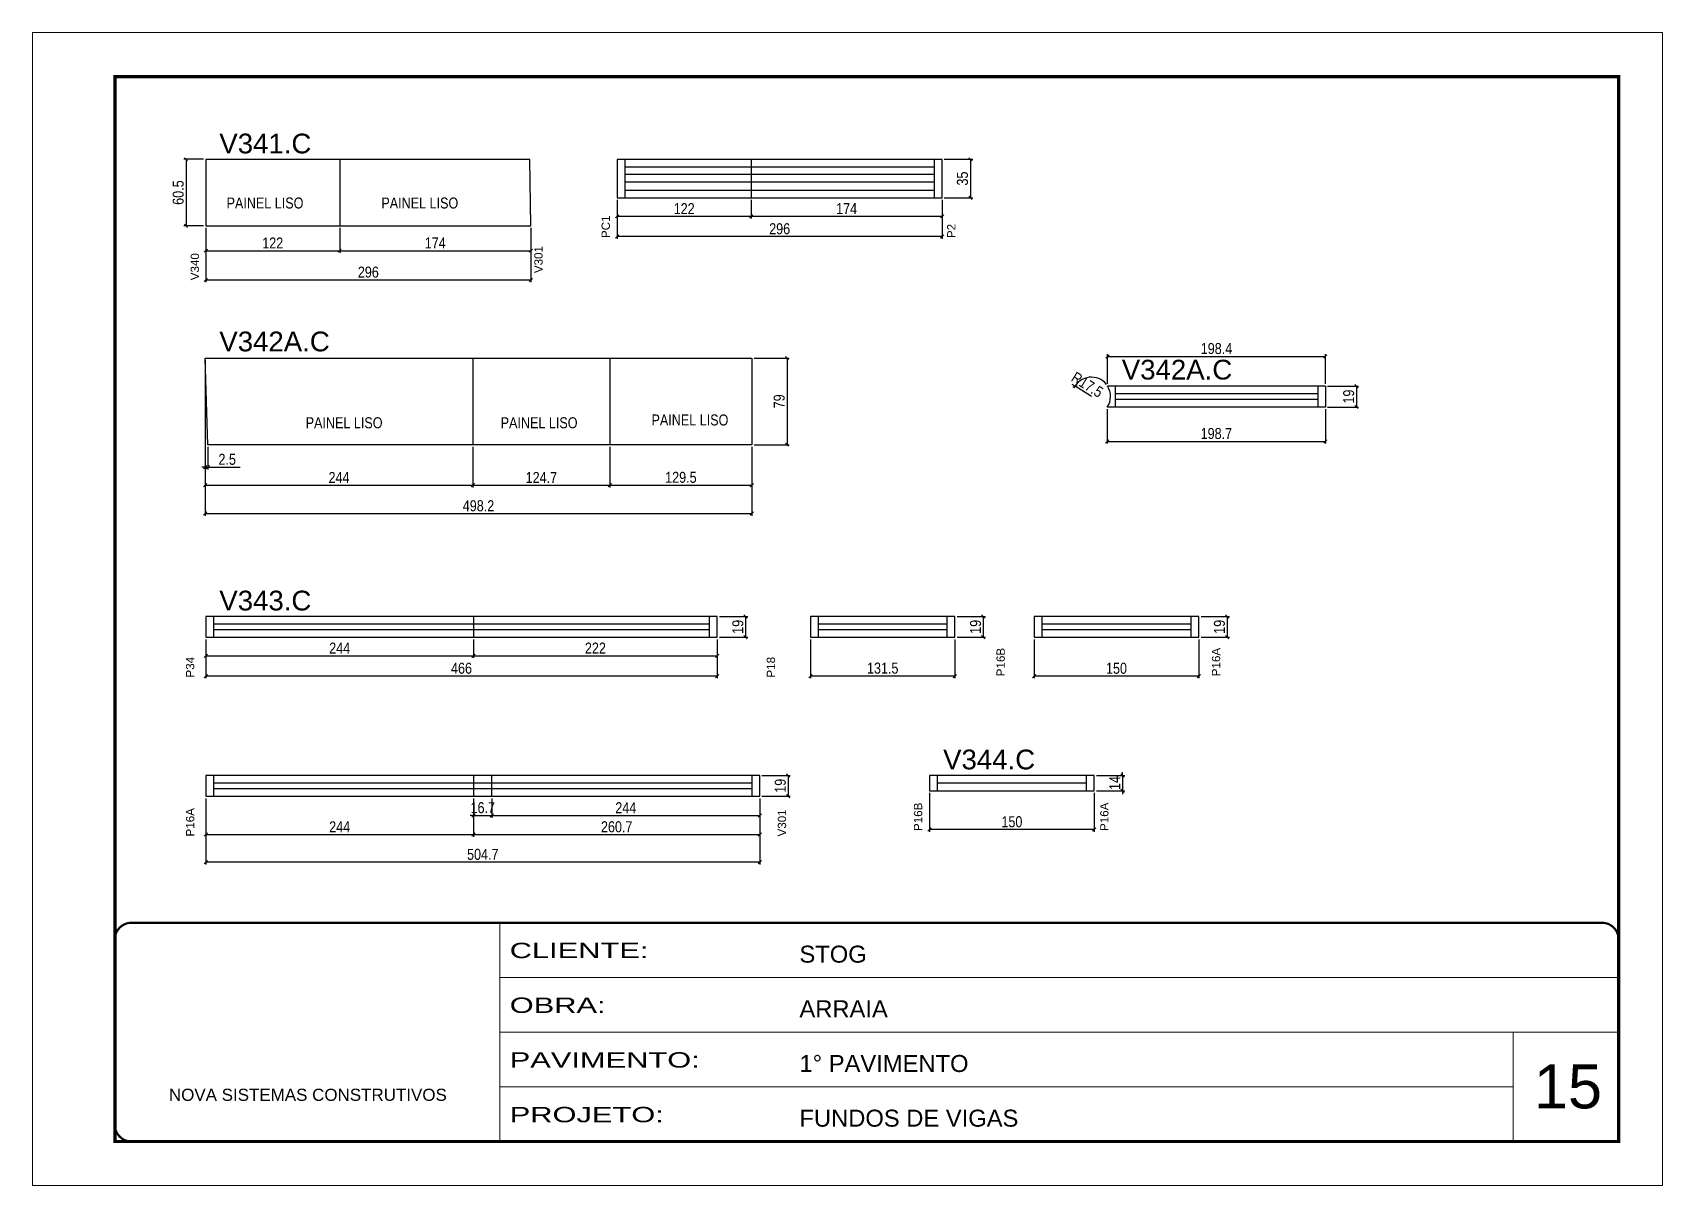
# Model space of a CAD drawing. Extents: x -3394 to 16474, y 3662 to 14397.
# Drawn here: x 7442 to 8927, y 9901 to 10951 of the extents above; entities that cross this region are included whole.
import ezdxf

# ---------------------------------------------------------------- set-up
doc = ezdxf.new("R2010")
doc.units = 0
doc.linetypes.add('CONTINUO', pattern=[0])
doc.linetypes.add('DASHED', pattern=[0.75, 0.5, -0.25])
doc.layers.get('0').update_dxf_attribs({"linetype": 'CONTINUOUS'})
doc.layers.get('Defpoints').update_dxf_attribs({"linetype": 'CONTINUOUS'})
doc.layers.add('00 - FELIPE', color=2, linetype='CONTINUOUS', plot=False)
for name, color, linetype, lineweight in [('CARIMBO', 255, 'CONTINUOUS', 9), ('Folhas', 255, 'CONTINUOUS', 9), ('SARRAFO DE PRESSAO', 251, 'DASHED', 9)]:
    doc.layers.add(name, color=color, linetype=linetype, lineweight=lineweight)
for name, color, linetype in [('COTA', 241, 'CONTINUOUS'), ('NOMENCLATURA', 7, 'CONTINUOUS'), ('Painéis', 200, 'CONTINUOUS'), ('SARR_2.2x7', 40, 'CONTINUOUS'), ('SARR_EDITAR', 141, 'CONTINUOUS')]:
    doc.layers.add(name, color=color, linetype=linetype)
doc.styles.add('ARIAL', font='arial.ttf')
doc.styles.add('COTA TECNICA', font='techl___.ttf', dxfattribs={"height": 10})
doc.styles.add('Tecnologia', font='')
doc.styles.get('Tecnologia').set_extended_font_data('Forgotten Futurist')
doc.dimstyles.new('PAINEL', dxfattribs={"dimtxt": 10, "dimasz": 3, "dimexe": 3, "dimexo": 3, "dimgap": 3, "dimtad": 1, "dimdec": 1, "dimzin": 12, "dimdsep": 46, "dimtxsty": 'COTA TECNICA', "dimblk1": 'OBLIQUE', "dimblk2": 'OBLIQUE', "dimsah": 1, "dimcen": 0.9, "dimclrd": 4, "dimclre": 4, "dimclrt": 240, "dimadec": 1, "dimazin": 3, "dimtfac": 1, "dimtdec": 1, "dimtmove": 0, "dimatfit": 3, "dimfxl": 1, "dimtolj": 1, "dimtzin": 12, "dimarcsym": 0})

msp = doc.modelspace()

# ---------------------------------------------------------------- texts
at = {"layer": 'CARIMBO', "style": 'ARIAL'}
msp.add_text('15', height=40, dxfattribs=at).set_placement((8810.07, 9970.97))
at = {"layer": 'COTA', "color": 240, "linetype": 'Continuous', "char_height": 10, "attachment_point": 5, "style": 'COTA TECNICA'}
for insert in [(7653.97, 10795.55), (7795.02, 10795.55), (8041.15, 10597.93), (7726.03, 10595.39), (7903.7, 10595.39)]:
    msp.add_mtext('\\A1;PAINEL LISO', dxfattribs=dict(at, insert=insert))
at = {"layer": 'NOMENCLATURA', "linetype": 'Continuous', "style": 'ARIAL'}
for s, p in [('V341.C', (7612.34, 10840.81)), ('V342A.C', (7612.34, 10660.5)), ('V342A.C', (8434.62, 10634.83)), ('V343.C', (7612.34, 10424.51)), ('V344.C', (8271.82, 10279.76))]:
    msp.add_text(s, height=18, dxfattribs=at).set_placement(p)
for s, p in [('PC1', (7968.19, 10763.69)), ('P2', (8283.07, 10763.69)), ('V301', (7906.91, 10731.77)), ('V340', (7593.85, 10725.24)), ('P34', (7589.52, 10363.39)), ('P18', (8118.72, 10363.39)), ('P16B', (8328.03, 10364.58)), ('P16A', (8524.31, 10364.58)), ('P16B', (8252.79, 10223.64)), ('P16A', (8422.51, 10223.64)), ('P16A', (7589.52, 10218.64)), ('V301', (8128.76, 10218.64))]:
    msp.add_text(s, height=7.567, rotation=90, dxfattribs=at).set_placement(p)

# ---------------------------------------------------------------- blocks, each defined once
blk = doc.blocks.new('9999999999')
at = {"color": 30, "linetype": 'CONTINUO'}
for p, q in [((98564.6, 34230.2), (98564.6, 34429.4)), ((98564.6, 34379.6), (99584, 34379.6)), ((98564.6, 34329.8), (99488, 34329.8)), ((99584, 34329.8), (99488, 34329.8)), ((99488, 34329.8), (99488, 34230.2)), ((98564.6, 34280), (99488, 34280))]:
    blk.add_line(p, q, dxfattribs=at)
at = {"color": 30, "linetype": 'CONTINUO', "const_width": 2}
blk.add_lwpolyline([(99584, 34230.2), (99584, 34414.4, 0.414214), (99569, 34429.4), (98229, 34429.4, 0.414214), (98214, 34414.4), (98214, 34245.2, 0.414214), (98229, 34230.2), (99584, 34230.2)], format="xyb", dxfattribs=at)
at = {"layer": 'Folhas'}
blk.add_lwpolyline([(98139, 34190.2), (99624, 34190.2), (99624, 35240.2), (98139, 35240.2)], close=True, dxfattribs=at)
at = {"layer": 'Folhas', "color": 30, "const_width": 3}
blk.add_lwpolyline([(98214, 34230.2), (99584, 34230.2), (99584, 35200.2), (98214, 35200.2)], close=True, dxfattribs=at)
at = {"color": 7, "linetype": 'Continuous', "ltscale": 5, "style": 'ARIAL'}
for s, height, p in [('STOG', 15.48, (98837.7, 34393.1)), ('ARRAIA', 15.48, (98837.7, 34343.3)), ('1° PAVIMENTO', 15.483, (98837.7, 34293.5)), ('NOVA SISTEMAS CONSTRUTIVOS', 11.059, (98263.2, 34267.2)), ('FUNDOS DE VIGAS', 15.483, (98837.7, 34243.7))]:
    blk.add_text(s, height=height, dxfattribs=at).set_placement(p)
at = {"layer": 'Folhas', "color": 7, "style": 'Tecnologia', "width": 1.5}
for s, p in [('CLIENTE:', (98573.7, 34397.2)), ('OBRA:', (98573.7, 34347.3)), ('PAVIMENTO:', (98573.7, 34297.5)), ('PROJETO:', (98573.7, 34247.7))]:
    blk.add_text(s, height=14, dxfattribs=at).set_placement(p)
blk = doc.blocks.new('_Oblique')
at = {"color": 0, "linetype": 'ByBlock', "lineweight": -2}
blk.add_line((-0.5, -0.5), (0.5, 0.5), dxfattribs=at)
blk = doc.blocks.new('*D411')
at = {"layer": 'COTA', "color": 4, "linetype": 'Continuous', "lineweight": -2, "transparency": 16777216}
for p, q in [((8272.9, 10835.4), (8298.8, 10835.4)), ((8296.8, 10835.4), (8296.8, 10800.4)), ((8272.9, 10800.4), (8298.8, 10800.4))]:
    blk.add_line(p, q, dxfattribs=at)
at = {"layer": 'Defpoints', "color": 0, "linetype": 'Continuous', "transparency": 16777216}
for p in [(8270.9, 10835.4), (8270.9, 10800.4), (8296.8, 10800.4)]:
    blk.add_point(p, dxfattribs=at)
at = {"layer": 'COTA', "color": 4, "linetype": 'Continuous', "lineweight": -2, "transparency": 16777216, "xscale": 3, "yscale": 3, "zscale": 3}
for p, rotation in [((8296.8, 10835.4), 90), ((8296.8, 10800.4), 270)]:
    blk.add_blockref('_Oblique', p, dxfattribs=dict(at, rotation=rotation))
at = {"layer": 'COTA', "color": 240, "linetype": 'Continuous', "transparency": 16777216, "insert": (8289.5, 10817.9), "char_height": 10, "attachment_point": 5, "rotation": 90, "style": 'COTA TECNICA'}
blk.add_mtext('\\A1;35', dxfattribs=at)
blk = doc.blocks.new('*D412')
at = {"layer": 'COTA', "color": 4, "linetype": 'Continuous', "lineweight": -2, "transparency": 16777216}
for p, q in [((7974.9, 10798.4), (7974.9, 10763)), ((8270.9, 10798.4), (8270.9, 10763)), ((8270.9, 10765), (7974.9, 10765))]:
    blk.add_line(p, q, dxfattribs=at)
at = {"layer": 'Defpoints', "color": 0, "linetype": 'Continuous', "transparency": 16777216}
for p in [(7974.9, 10800.4), (8270.9, 10800.4), (7974.9, 10765)]:
    blk.add_point(p, dxfattribs=at)
at = {"layer": 'COTA', "color": 4, "linetype": 'Continuous', "lineweight": -2, "transparency": 16777216, "xscale": 3, "yscale": 3, "zscale": 3, "rotation": 180}
blk.add_blockref('_Oblique', (7974.9, 10765), dxfattribs=at)
at = {"layer": 'COTA', "color": 4, "linetype": 'Continuous', "lineweight": -2, "transparency": 16777216, "xscale": 3, "yscale": 3, "zscale": 3}
blk.add_blockref('_Oblique', (8270.9, 10765), dxfattribs=at)
at = {"layer": 'COTA', "color": 240, "linetype": 'Continuous', "transparency": 16777216, "insert": (8122.9, 10772.1), "char_height": 10, "attachment_point": 5, "style": 'COTA TECNICA'}
blk.add_mtext('\\A1;296', dxfattribs=at)
blk = doc.blocks.new('*D413')
at = {"layer": 'COTA', "color": 4, "linetype": 'Continuous', "lineweight": -2, "transparency": 16777216}
for p, q in [((7974.9, 10798.4), (7974.9, 10781.5)), ((8096.9, 10798.4), (8096.9, 10781.5)), ((7974.9, 10783.5), (8096.9, 10783.5))]:
    blk.add_line(p, q, dxfattribs=at)
at = {"layer": 'Defpoints', "color": 0, "linetype": 'Continuous', "transparency": 16777216}
for p in [(7974.9, 10800.4), (8096.9, 10800.4), (8096.9, 10783.5)]:
    blk.add_point(p, dxfattribs=at)
at = {"layer": 'COTA', "color": 4, "linetype": 'Continuous', "lineweight": -2, "transparency": 16777216, "xscale": 3, "yscale": 3, "zscale": 3, "rotation": 180}
blk.add_blockref('_Oblique', (7974.9, 10783.5), dxfattribs=at)
at = {"layer": 'COTA', "color": 4, "linetype": 'Continuous', "lineweight": -2, "transparency": 16777216, "xscale": 3, "yscale": 3, "zscale": 3}
blk.add_blockref('_Oblique', (8096.9, 10783.5), dxfattribs=at)
at = {"layer": 'COTA', "color": 240, "linetype": 'Continuous', "transparency": 16777216, "insert": (8035.9, 10790.5), "char_height": 10, "attachment_point": 5, "style": 'COTA TECNICA'}
blk.add_mtext('\\A1;122', dxfattribs=at)
blk = doc.blocks.new('*D414')
at = {"layer": 'COTA', "color": 4, "linetype": 'Continuous', "lineweight": -2, "transparency": 16777216}
for p, q in [((8096.9, 10798.4), (8096.9, 10781.5)), ((8270.9, 10798.4), (8270.9, 10781.5)), ((8096.9, 10783.5), (8270.9, 10783.5))]:
    blk.add_line(p, q, dxfattribs=at)
at = {"layer": 'Defpoints', "color": 0, "linetype": 'Continuous', "transparency": 16777216}
for p in [(8096.9, 10800.4), (8270.9, 10800.4), (8270.9, 10783.5)]:
    blk.add_point(p, dxfattribs=at)
at = {"layer": 'COTA', "color": 4, "linetype": 'Continuous', "lineweight": -2, "transparency": 16777216, "xscale": 3, "yscale": 3, "zscale": 3, "rotation": 180}
blk.add_blockref('_Oblique', (8096.9, 10783.5), dxfattribs=at)
at = {"layer": 'COTA', "color": 4, "linetype": 'Continuous', "lineweight": -2, "transparency": 16777216, "xscale": 3, "yscale": 3, "zscale": 3}
blk.add_blockref('_Oblique', (8270.9, 10783.5), dxfattribs=at)
at = {"layer": 'COTA', "color": 240, "linetype": 'Continuous', "transparency": 16777216, "insert": (8183.9, 10790.5), "char_height": 10, "attachment_point": 5, "style": 'COTA TECNICA'}
blk.add_mtext('\\A1;174', dxfattribs=at)
blk = doc.blocks.new('*D409')
at = {"layer": 'COTA', "color": 4, "linetype": 'Continuous', "lineweight": -2, "transparency": 16777216}
for p, q in [((7600, 10772.9), (7600, 10723.5)), ((7896.1, 10772.9), (7896.1, 10723.5)), ((7600, 10725.5), (7896.1, 10725.5))]:
    blk.add_line(p, q, dxfattribs=at)
at = {"layer": 'Defpoints', "color": 0, "linetype": 'Continuous', "transparency": 16777216}
for p in [(7600, 10774.9), (7896.1, 10774.9), (7896.1, 10725.5)]:
    blk.add_point(p, dxfattribs=at)
at = {"layer": 'COTA', "color": 4, "linetype": 'Continuous', "lineweight": -2, "transparency": 16777216, "xscale": 3, "yscale": 3, "zscale": 3, "rotation": 180}
blk.add_blockref('_Oblique', (7600, 10725.5), dxfattribs=at)
at = {"layer": 'COTA', "color": 4, "linetype": 'Continuous', "lineweight": -2, "transparency": 16777216, "xscale": 3, "yscale": 3, "zscale": 3}
blk.add_blockref('_Oblique', (7896.1, 10725.5), dxfattribs=at)
at = {"layer": 'COTA', "color": 240, "linetype": 'Continuous', "transparency": 16777216, "insert": (7748.1, 10732.6), "char_height": 10, "attachment_point": 5, "style": 'COTA TECNICA'}
blk.add_mtext('\\A1;296', dxfattribs=at)
blk = doc.blocks.new('*D410')
at = {"layer": 'COTA', "color": 4, "linetype": 'Continuous', "lineweight": -2, "transparency": 16777216}
for p, q in [((7598, 10835.4), (7580, 10835.4)), ((7582, 10835.4), (7582, 10774.9)), ((7598, 10774.9), (7580, 10774.9))]:
    blk.add_line(p, q, dxfattribs=at)
at = {"layer": 'Defpoints', "color": 0, "linetype": 'Continuous', "transparency": 16777216}
for p in [(7600, 10835.4), (7582, 10774.9), (7600, 10774.9)]:
    blk.add_point(p, dxfattribs=at)
at = {"layer": 'COTA', "color": 4, "linetype": 'Continuous', "lineweight": -2, "transparency": 16777216, "xscale": 3, "yscale": 3, "zscale": 3}
for p, rotation in [((7582, 10835.4), 90), ((7582, 10774.9), 270)]:
    blk.add_blockref('_Oblique', p, dxfattribs=dict(at, rotation=rotation))
at = {"layer": 'COTA', "color": 240, "linetype": 'Continuous', "transparency": 16777216, "insert": (7574.9, 10805.1), "char_height": 10, "attachment_point": 5, "rotation": 90, "style": 'COTA TECNICA'}
blk.add_mtext('\\A1;60.5', dxfattribs=at)
blk = doc.blocks.new('*D407')
at = {"layer": 'COTA', "color": 4, "linetype": 'Continuous', "lineweight": -2, "transparency": 16777216}
for p, q in [((7600, 10772.9), (7600, 10750.2)), ((7722, 10772.9), (7722, 10750.2)), ((7600, 10752.2), (7722, 10752.2))]:
    blk.add_line(p, q, dxfattribs=at)
at = {"layer": 'Defpoints', "color": 0, "linetype": 'Continuous', "transparency": 16777216}
for p in [(7600, 10774.9), (7722, 10774.9), (7722, 10752.2)]:
    blk.add_point(p, dxfattribs=at)
at = {"layer": 'COTA', "color": 4, "linetype": 'Continuous', "lineweight": -2, "transparency": 16777216, "xscale": 3, "yscale": 3, "zscale": 3, "rotation": 180}
blk.add_blockref('_Oblique', (7600, 10752.2), dxfattribs=at)
at = {"layer": 'COTA', "color": 4, "linetype": 'Continuous', "lineweight": -2, "transparency": 16777216, "xscale": 3, "yscale": 3, "zscale": 3}
blk.add_blockref('_Oblique', (7722, 10752.2), dxfattribs=at)
at = {"layer": 'COTA', "color": 240, "linetype": 'Continuous', "transparency": 16777216, "insert": (7661, 10759.2), "char_height": 10, "attachment_point": 5, "style": 'COTA TECNICA'}
blk.add_mtext('\\A1;122', dxfattribs=at)
blk = doc.blocks.new('*D408')
at = {"layer": 'COTA', "color": 4, "linetype": 'Continuous', "lineweight": -2, "transparency": 16777216}
for p, q in [((7722, 10772.9), (7722, 10750.2)), ((7896.1, 10772.9), (7896.1, 10750.2)), ((7722, 10752.2), (7896.1, 10752.2))]:
    blk.add_line(p, q, dxfattribs=at)
at = {"layer": 'Defpoints', "color": 0, "linetype": 'Continuous', "transparency": 16777216}
for p in [(7722, 10774.9), (7896.1, 10774.9), (7896.1, 10752.2)]:
    blk.add_point(p, dxfattribs=at)
at = {"layer": 'COTA', "color": 4, "linetype": 'Continuous', "lineweight": -2, "transparency": 16777216, "xscale": 3, "yscale": 3, "zscale": 3, "rotation": 180}
blk.add_blockref('_Oblique', (7722, 10752.2), dxfattribs=at)
at = {"layer": 'COTA', "color": 4, "linetype": 'Continuous', "lineweight": -2, "transparency": 16777216, "xscale": 3, "yscale": 3, "zscale": 3}
blk.add_blockref('_Oblique', (7896.1, 10752.2), dxfattribs=at)
at = {"layer": 'COTA', "color": 240, "linetype": 'Continuous', "transparency": 16777216, "insert": (7809.1, 10759.3), "char_height": 10, "attachment_point": 5, "style": 'COTA TECNICA'}
blk.add_mtext('\\A1;174', dxfattribs=at)
blk = doc.blocks.new('*D415')
at = {"layer": 'COTA', "color": 4, "linetype": 'Continuous', "lineweight": -2, "transparency": 16777216}
for p, q in [((7599.4, 10652.4), (7599.4, 10536.5)), ((7843.4, 10573.5), (7843.4, 10536.5)), ((7599.4, 10538.5), (7843.4, 10538.5))]:
    blk.add_line(p, q, dxfattribs=at)
at = {"layer": 'Defpoints', "color": 0, "linetype": 'Continuous', "transparency": 16777216}
for p in [(7599.4, 10654.4), (7843.4, 10575.5), (7843.4, 10538.5)]:
    blk.add_point(p, dxfattribs=at)
at = {"layer": 'COTA', "color": 4, "linetype": 'Continuous', "lineweight": -2, "transparency": 16777216, "xscale": 3, "yscale": 3, "zscale": 3, "rotation": 180}
blk.add_blockref('_Oblique', (7599.4, 10538.5), dxfattribs=at)
at = {"layer": 'COTA', "color": 4, "linetype": 'Continuous', "lineweight": -2, "transparency": 16777216, "xscale": 3, "yscale": 3, "zscale": 3}
blk.add_blockref('_Oblique', (7843.4, 10538.5), dxfattribs=at)
at = {"layer": 'COTA', "color": 240, "linetype": 'Continuous', "transparency": 16777216, "insert": (7721.4, 10545.6), "char_height": 10, "attachment_point": 5, "style": 'COTA TECNICA'}
blk.add_mtext('\\A1;244', dxfattribs=at)
blk = doc.blocks.new('*D416')
at = {"layer": 'COTA', "color": 4, "linetype": 'Continuous', "lineweight": -2, "transparency": 16777216}
for p, q in [((7968.1, 10573.5), (7968.1, 10536.5)), ((8097.6, 10573.5), (8097.6, 10536.5)), ((7968.1, 10538.5), (8097.6, 10538.5))]:
    blk.add_line(p, q, dxfattribs=at)
at = {"layer": 'Defpoints', "color": 0, "linetype": 'Continuous', "transparency": 16777216}
for p in [(7968.1, 10575.5), (8097.6, 10575.5), (8097.6, 10538.5)]:
    blk.add_point(p, dxfattribs=at)
at = {"layer": 'COTA', "color": 4, "linetype": 'Continuous', "lineweight": -2, "transparency": 16777216, "xscale": 3, "yscale": 3, "zscale": 3, "rotation": 180}
blk.add_blockref('_Oblique', (7968.1, 10538.5), dxfattribs=at)
at = {"layer": 'COTA', "color": 4, "linetype": 'Continuous', "lineweight": -2, "transparency": 16777216, "xscale": 3, "yscale": 3, "zscale": 3}
blk.add_blockref('_Oblique', (8097.6, 10538.5), dxfattribs=at)
at = {"layer": 'COTA', "color": 240, "linetype": 'Continuous', "transparency": 16777216, "insert": (8032.9, 10545.7), "char_height": 10, "attachment_point": 5, "style": 'COTA TECNICA'}
blk.add_mtext('\\A1;129.5', dxfattribs=at)
blk = doc.blocks.new('*D417')
at = {"layer": 'COTA', "color": 4, "linetype": 'Continuous', "lineweight": -2, "transparency": 16777216}
for p, q in [((7843.4, 10573.5), (7843.4, 10536.5)), ((7968.1, 10573.5), (7968.1, 10536.5)), ((7843.4, 10538.5), (7968.1, 10538.5))]:
    blk.add_line(p, q, dxfattribs=at)
at = {"layer": 'Defpoints', "color": 0, "linetype": 'Continuous', "transparency": 16777216}
for p in [(7843.4, 10575.5), (7968.1, 10575.5), (7968.1, 10538.5)]:
    blk.add_point(p, dxfattribs=at)
at = {"layer": 'COTA', "color": 4, "linetype": 'Continuous', "lineweight": -2, "transparency": 16777216, "xscale": 3, "yscale": 3, "zscale": 3, "rotation": 180}
blk.add_blockref('_Oblique', (7843.4, 10538.5), dxfattribs=at)
at = {"layer": 'COTA', "color": 4, "linetype": 'Continuous', "lineweight": -2, "transparency": 16777216, "xscale": 3, "yscale": 3, "zscale": 3}
blk.add_blockref('_Oblique', (7968.1, 10538.5), dxfattribs=at)
at = {"layer": 'COTA', "color": 240, "linetype": 'Continuous', "transparency": 16777216, "insert": (7905.8, 10545.6), "char_height": 10, "attachment_point": 5, "style": 'COTA TECNICA'}
blk.add_mtext('\\A1;124.7', dxfattribs=at)
blk = doc.blocks.new('*D418')
at = {"layer": 'COTA', "color": 4, "linetype": 'Continuous', "lineweight": -2, "transparency": 16777216}
for p, q in [((8099.6, 10654.4), (8131.6, 10654.4)), ((8129.6, 10654.4), (8129.6, 10575.5)), ((8099.6, 10575.5), (8131.6, 10575.5))]:
    blk.add_line(p, q, dxfattribs=at)
at = {"layer": 'Defpoints', "color": 0, "linetype": 'Continuous', "transparency": 16777216}
for p in [(8097.6, 10654.4), (8097.6, 10575.5), (8129.6, 10575.5)]:
    blk.add_point(p, dxfattribs=at)
at = {"layer": 'COTA', "color": 4, "linetype": 'Continuous', "lineweight": -2, "transparency": 16777216, "xscale": 3, "yscale": 3, "zscale": 3}
for p, rotation in [((8129.6, 10654.4), 90), ((8129.6, 10575.5), 270)]:
    blk.add_blockref('_Oblique', p, dxfattribs=dict(at, rotation=rotation))
at = {"layer": 'COTA', "color": 240, "linetype": 'Continuous', "transparency": 16777216, "insert": (8122.5, 10615), "char_height": 10, "attachment_point": 5, "rotation": 90, "style": 'COTA TECNICA'}
blk.add_mtext('\\A1;79', dxfattribs=at)
blk = doc.blocks.new('*D419')
at = {"layer": 'COTA', "color": 4, "linetype": 'Continuous', "lineweight": -2, "transparency": 16777216}
for p, q in [((7599.4, 10652.4), (7599.4, 10553)), ((7601.9, 10573.5), (7601.9, 10553)), ((7599.4, 10555), (7596.4, 10555)), ((7599.4, 10555), (7601.9, 10555)), ((7601.9, 10555), (7631.2, 10555))]:
    blk.add_line(p, q, dxfattribs=at)
at = {"layer": 'Defpoints', "color": 0, "linetype": 'Continuous', "transparency": 16777216}
for p in [(7599.4, 10654.4), (7601.9, 10575.5), (7601.9, 10555)]:
    blk.add_point(p, dxfattribs=at)
at = {"layer": 'COTA', "color": 4, "linetype": 'Continuous', "lineweight": -2, "transparency": 16777216, "xscale": 3, "yscale": 3, "zscale": 3}
blk.add_blockref('_Oblique', (7599.4, 10555), dxfattribs=at)
at = {"layer": 'COTA', "color": 4, "linetype": 'Continuous', "lineweight": -2, "transparency": 16777216, "xscale": 3, "yscale": 3, "zscale": 3, "rotation": 180}
blk.add_blockref('_Oblique', (7601.9, 10555), dxfattribs=at)
at = {"layer": 'COTA', "color": 240, "linetype": 'Continuous', "transparency": 16777216, "insert": (7619.5, 10562.1), "char_height": 10, "attachment_point": 5, "style": 'COTA TECNICA'}
blk.add_mtext('\\A1;2.5', dxfattribs=at)
blk = doc.blocks.new('*D420')
at = {"layer": 'COTA', "color": 4, "linetype": 'Continuous', "lineweight": -2, "transparency": 16777216}
for p, q in [((7599.4, 10652.4), (7599.4, 10510.7)), ((8097.6, 10573.5), (8097.6, 10510.7)), ((7599.4, 10512.7), (8097.6, 10512.7))]:
    blk.add_line(p, q, dxfattribs=at)
at = {"layer": 'Defpoints', "color": 0, "linetype": 'Continuous', "transparency": 16777216}
for p in [(7599.4, 10654.4), (8097.6, 10575.5), (8097.6, 10512.7)]:
    blk.add_point(p, dxfattribs=at)
at = {"layer": 'COTA', "color": 4, "linetype": 'Continuous', "lineweight": -2, "transparency": 16777216, "xscale": 3, "yscale": 3, "zscale": 3, "rotation": 180}
blk.add_blockref('_Oblique', (7599.4, 10512.7), dxfattribs=at)
at = {"layer": 'COTA', "color": 4, "linetype": 'Continuous', "lineweight": -2, "transparency": 16777216, "xscale": 3, "yscale": 3, "zscale": 3}
blk.add_blockref('_Oblique', (8097.6, 10512.7), dxfattribs=at)
at = {"layer": 'COTA', "color": 240, "linetype": 'Continuous', "transparency": 16777216, "insert": (7848.5, 10519.8), "char_height": 10, "attachment_point": 5, "style": 'COTA TECNICA'}
blk.add_mtext('\\A1;498.2', dxfattribs=at)
blk = doc.blocks.new('*D421')
at = {"layer": 'COTA', "color": 4, "linetype": 'Continuous', "lineweight": -2, "transparency": 16777216}
for p, q in [((8068, 10419.1), (8093.9, 10419.1)), ((8091.9, 10419.1), (8091.9, 10400.1)), ((8068, 10400.1), (8093.9, 10400.1))]:
    blk.add_line(p, q, dxfattribs=at)
at = {"layer": 'Defpoints', "color": 0, "linetype": 'Continuous', "transparency": 16777216}
for p in [(8066, 10419.1), (8066, 10400.1), (8091.9, 10400.1)]:
    blk.add_point(p, dxfattribs=at)
at = {"layer": 'COTA', "color": 4, "linetype": 'Continuous', "lineweight": -2, "transparency": 16777216, "xscale": 3, "yscale": 3, "zscale": 3}
for p, rotation in [((8091.9, 10419.1), 90), ((8091.9, 10400.1), 270)]:
    blk.add_blockref('_Oblique', p, dxfattribs=dict(at, rotation=rotation))
at = {"layer": 'COTA', "color": 240, "linetype": 'Continuous', "transparency": 16777216, "insert": (8084.8, 10409.6), "char_height": 10, "attachment_point": 5, "rotation": 90, "style": 'COTA TECNICA'}
blk.add_mtext('\\A1;19', dxfattribs=at)
blk = doc.blocks.new('*D422')
at = {"layer": 'COTA', "color": 4, "linetype": 'Continuous', "lineweight": -2, "transparency": 16777216}
for p, q in [((7600, 10398.1), (7600, 10362.7)), ((8066, 10398.1), (8066, 10362.7)), ((8066, 10364.7), (7600, 10364.7))]:
    blk.add_line(p, q, dxfattribs=at)
at = {"layer": 'Defpoints', "color": 0, "linetype": 'Continuous', "transparency": 16777216}
for p in [(7600, 10400.1), (8066, 10400.1), (7600, 10364.7)]:
    blk.add_point(p, dxfattribs=at)
at = {"layer": 'COTA', "color": 4, "linetype": 'Continuous', "lineweight": -2, "transparency": 16777216, "xscale": 3, "yscale": 3, "zscale": 3, "rotation": 180}
blk.add_blockref('_Oblique', (7600, 10364.7), dxfattribs=at)
at = {"layer": 'COTA', "color": 4, "linetype": 'Continuous', "lineweight": -2, "transparency": 16777216, "xscale": 3, "yscale": 3, "zscale": 3}
blk.add_blockref('_Oblique', (8066, 10364.7), dxfattribs=at)
at = {"layer": 'COTA', "color": 240, "linetype": 'Continuous', "transparency": 16777216, "insert": (7833, 10371.8), "char_height": 10, "attachment_point": 5, "style": 'COTA TECNICA'}
blk.add_mtext('\\A1;466', dxfattribs=at)
blk = doc.blocks.new('*D423')
at = {"layer": 'COTA', "color": 4, "linetype": 'Continuous', "lineweight": -2, "transparency": 16777216}
for p, q in [((7600, 10398.1), (7600, 10381.2)), ((7844, 10398.1), (7844, 10381.2)), ((7600, 10383.2), (7844, 10383.2))]:
    blk.add_line(p, q, dxfattribs=at)
at = {"layer": 'Defpoints', "color": 0, "linetype": 'Continuous', "transparency": 16777216}
for p in [(7600, 10400.1), (7844, 10400.1), (7844, 10383.2)]:
    blk.add_point(p, dxfattribs=at)
at = {"layer": 'COTA', "color": 4, "linetype": 'Continuous', "lineweight": -2, "transparency": 16777216, "xscale": 3, "yscale": 3, "zscale": 3, "rotation": 180}
blk.add_blockref('_Oblique', (7600, 10383.2), dxfattribs=at)
at = {"layer": 'COTA', "color": 4, "linetype": 'Continuous', "lineweight": -2, "transparency": 16777216, "xscale": 3, "yscale": 3, "zscale": 3}
blk.add_blockref('_Oblique', (7844, 10383.2), dxfattribs=at)
at = {"layer": 'COTA', "color": 240, "linetype": 'Continuous', "transparency": 16777216, "insert": (7722, 10390.2), "char_height": 10, "attachment_point": 5, "style": 'COTA TECNICA'}
blk.add_mtext('\\A1;244', dxfattribs=at)
blk = doc.blocks.new('*D424')
at = {"layer": 'COTA', "color": 4, "linetype": 'Continuous', "lineweight": -2, "transparency": 16777216}
for p, q in [((7844, 10398.1), (7844, 10381.2)), ((8066, 10398.1), (8066, 10381.2)), ((7844, 10383.2), (8066, 10383.2))]:
    blk.add_line(p, q, dxfattribs=at)
at = {"layer": 'Defpoints', "color": 0, "linetype": 'Continuous', "transparency": 16777216}
for p in [(7844, 10400.1), (8066, 10400.1), (8066, 10383.2)]:
    blk.add_point(p, dxfattribs=at)
at = {"layer": 'COTA', "color": 4, "linetype": 'Continuous', "lineweight": -2, "transparency": 16777216, "xscale": 3, "yscale": 3, "zscale": 3, "rotation": 180}
blk.add_blockref('_Oblique', (7844, 10383.2), dxfattribs=at)
at = {"layer": 'COTA', "color": 4, "linetype": 'Continuous', "lineweight": -2, "transparency": 16777216, "xscale": 3, "yscale": 3, "zscale": 3}
blk.add_blockref('_Oblique', (8066, 10383.2), dxfattribs=at)
at = {"layer": 'COTA', "color": 240, "linetype": 'Continuous', "transparency": 16777216, "insert": (7955, 10390.2), "char_height": 10, "attachment_point": 5, "style": 'COTA TECNICA'}
blk.add_mtext('\\A1;222', dxfattribs=at)
blk = doc.blocks.new('*D425')
at = {"layer": 'COTA', "color": 4, "linetype": 'Continuous', "lineweight": -2, "transparency": 16777216}
for p, q in [((8284.6, 10419.1), (8310.4, 10419.1)), ((8308.4, 10419.1), (8308.4, 10400.1)), ((8284.6, 10400.1), (8310.4, 10400.1))]:
    blk.add_line(p, q, dxfattribs=at)
at = {"layer": 'Defpoints', "color": 0, "linetype": 'Continuous', "transparency": 16777216}
for p in [(8282.6, 10419.1), (8282.6, 10400.1), (8308.4, 10400.1)]:
    blk.add_point(p, dxfattribs=at)
at = {"layer": 'COTA', "color": 4, "linetype": 'Continuous', "lineweight": -2, "transparency": 16777216, "xscale": 3, "yscale": 3, "zscale": 3}
for p, rotation in [((8308.4, 10419.1), 90), ((8308.4, 10400.1), 270)]:
    blk.add_blockref('_Oblique', p, dxfattribs=dict(at, rotation=rotation))
at = {"layer": 'COTA', "color": 240, "linetype": 'Continuous', "transparency": 16777216, "insert": (8301.4, 10409.6), "char_height": 10, "attachment_point": 5, "rotation": 90, "style": 'COTA TECNICA'}
blk.add_mtext('\\A1;19', dxfattribs=at)
blk = doc.blocks.new('*D426')
at = {"layer": 'COTA', "color": 4, "linetype": 'Continuous', "lineweight": -2, "transparency": 16777216}
for p, q in [((8151.1, 10398.1), (8151.1, 10362.7)), ((8282.6, 10398.1), (8282.6, 10362.7)), ((8282.6, 10364.7), (8151.1, 10364.7))]:
    blk.add_line(p, q, dxfattribs=at)
at = {"layer": 'Defpoints', "color": 0, "linetype": 'Continuous', "transparency": 16777216}
for p in [(8151.1, 10400.1), (8282.6, 10400.1), (8151.1, 10364.7)]:
    blk.add_point(p, dxfattribs=at)
at = {"layer": 'COTA', "color": 4, "linetype": 'Continuous', "lineweight": -2, "transparency": 16777216, "xscale": 3, "yscale": 3, "zscale": 3, "rotation": 180}
blk.add_blockref('_Oblique', (8151.1, 10364.7), dxfattribs=at)
at = {"layer": 'COTA', "color": 4, "linetype": 'Continuous', "lineweight": -2, "transparency": 16777216, "xscale": 3, "yscale": 3, "zscale": 3}
blk.add_blockref('_Oblique', (8282.6, 10364.7), dxfattribs=at)
at = {"layer": 'COTA', "color": 240, "linetype": 'Continuous', "transparency": 16777216, "insert": (8216.8, 10371.9), "char_height": 10, "attachment_point": 5, "style": 'COTA TECNICA'}
blk.add_mtext('\\A1;131.5', dxfattribs=at)
blk = doc.blocks.new('*D427')
at = {"layer": 'COTA', "color": 4, "linetype": 'Continuous', "lineweight": -2, "transparency": 16777216}
for p, q in [((8506.8, 10419.1), (8532.7, 10419.1)), ((8530.7, 10419.1), (8530.7, 10400.1)), ((8506.8, 10400.1), (8532.7, 10400.1))]:
    blk.add_line(p, q, dxfattribs=at)
at = {"layer": 'Defpoints', "color": 0, "linetype": 'Continuous', "transparency": 16777216}
for p in [(8504.8, 10419.1), (8504.8, 10400.1), (8530.7, 10400.1)]:
    blk.add_point(p, dxfattribs=at)
at = {"layer": 'COTA', "color": 4, "linetype": 'Continuous', "lineweight": -2, "transparency": 16777216, "xscale": 3, "yscale": 3, "zscale": 3}
for p, rotation in [((8530.7, 10419.1), 90), ((8530.7, 10400.1), 270)]:
    blk.add_blockref('_Oblique', p, dxfattribs=dict(at, rotation=rotation))
at = {"layer": 'COTA', "color": 240, "linetype": 'Continuous', "transparency": 16777216, "insert": (8523.6, 10409.6), "char_height": 10, "attachment_point": 5, "rotation": 90, "style": 'COTA TECNICA'}
blk.add_mtext('\\A1;19', dxfattribs=at)
blk = doc.blocks.new('*D428')
at = {"layer": 'COTA', "color": 4, "linetype": 'Continuous', "lineweight": -2, "transparency": 16777216}
for p, q in [((8354.8, 10398.1), (8354.8, 10362.7)), ((8504.8, 10398.1), (8504.8, 10362.7)), ((8504.8, 10364.7), (8354.8, 10364.7))]:
    blk.add_line(p, q, dxfattribs=at)
at = {"layer": 'Defpoints', "color": 0, "linetype": 'Continuous', "transparency": 16777216}
for p in [(8354.8, 10400.1), (8504.8, 10400.1), (8354.8, 10364.7)]:
    blk.add_point(p, dxfattribs=at)
at = {"layer": 'COTA', "color": 4, "linetype": 'Continuous', "lineweight": -2, "transparency": 16777216, "xscale": 3, "yscale": 3, "zscale": 3, "rotation": 180}
blk.add_blockref('_Oblique', (8354.8, 10364.7), dxfattribs=at)
at = {"layer": 'COTA', "color": 4, "linetype": 'Continuous', "lineweight": -2, "transparency": 16777216, "xscale": 3, "yscale": 3, "zscale": 3}
blk.add_blockref('_Oblique', (8504.8, 10364.7), dxfattribs=at)
at = {"layer": 'COTA', "color": 240, "linetype": 'Continuous', "transparency": 16777216, "insert": (8429.8, 10371.8), "char_height": 10, "attachment_point": 5, "style": 'COTA TECNICA'}
blk.add_mtext('\\A1;150', dxfattribs=at)
blk = doc.blocks.new('*D429')
at = {"layer": 'COTA', "color": 4, "linetype": 'Continuous', "lineweight": -2, "transparency": 16777216}
for p, q in [((8106.7, 10274.3), (8132.6, 10274.3)), ((8130.6, 10274.3), (8130.6, 10255.3)), ((8106.7, 10255.3), (8132.6, 10255.3))]:
    blk.add_line(p, q, dxfattribs=at)
at = {"layer": 'Defpoints', "color": 0, "linetype": 'Continuous', "transparency": 16777216}
for p in [(8104.7, 10274.3), (8104.7, 10255.3), (8130.6, 10255.3)]:
    blk.add_point(p, dxfattribs=at)
at = {"layer": 'COTA', "color": 4, "linetype": 'Continuous', "lineweight": -2, "transparency": 16777216, "xscale": 3, "yscale": 3, "zscale": 3}
for p, rotation in [((8130.6, 10274.3), 90), ((8130.6, 10255.3), 270)]:
    blk.add_blockref('_Oblique', p, dxfattribs=dict(at, rotation=rotation))
at = {"layer": 'COTA', "color": 240, "linetype": 'Continuous', "transparency": 16777216, "insert": (8123.5, 10264.8), "char_height": 10, "attachment_point": 5, "rotation": 90, "style": 'COTA TECNICA'}
blk.add_mtext('\\A1;19', dxfattribs=at)
blk = doc.blocks.new('*D430')
at = {"layer": 'COTA', "color": 4, "linetype": 'Continuous', "lineweight": -2, "transparency": 16777216}
for p, q in [((7600, 10253.3), (7600, 10193.2)), ((8104.7, 10253.3), (8104.7, 10193.2)), ((8104.7, 10195.2), (7600, 10195.2))]:
    blk.add_line(p, q, dxfattribs=at)
at = {"layer": 'Defpoints', "color": 0, "linetype": 'Continuous', "transparency": 16777216}
for p in [(7600, 10255.3), (8104.7, 10255.3), (7600, 10195.2)]:
    blk.add_point(p, dxfattribs=at)
at = {"layer": 'COTA', "color": 4, "linetype": 'Continuous', "lineweight": -2, "transparency": 16777216, "xscale": 3, "yscale": 3, "zscale": 3, "rotation": 180}
blk.add_blockref('_Oblique', (7600, 10195.2), dxfattribs=at)
at = {"layer": 'COTA', "color": 4, "linetype": 'Continuous', "lineweight": -2, "transparency": 16777216, "xscale": 3, "yscale": 3, "zscale": 3}
blk.add_blockref('_Oblique', (8104.7, 10195.2), dxfattribs=at)
at = {"layer": 'COTA', "color": 240, "linetype": 'Continuous', "transparency": 16777216, "insert": (7852.4, 10202.3), "char_height": 10, "attachment_point": 5, "style": 'COTA TECNICA'}
blk.add_mtext('\\A1;504.7', dxfattribs=at)
blk = doc.blocks.new('*D431')
at = {"layer": 'COTA', "color": 4, "linetype": 'Continuous', "lineweight": -2, "transparency": 16777216}
for p, q in [((7600, 10253.3), (7600, 10218.3)), ((7844, 10253.3), (7844, 10218.3)), ((7600, 10220.3), (7844, 10220.3))]:
    blk.add_line(p, q, dxfattribs=at)
at = {"layer": 'Defpoints', "color": 0, "linetype": 'Continuous', "transparency": 16777216}
for p in [(7600, 10255.3), (7844, 10255.3), (7844, 10220.3)]:
    blk.add_point(p, dxfattribs=at)
at = {"layer": 'COTA', "color": 4, "linetype": 'Continuous', "lineweight": -2, "transparency": 16777216, "xscale": 3, "yscale": 3, "zscale": 3, "rotation": 180}
blk.add_blockref('_Oblique', (7600, 10220.3), dxfattribs=at)
at = {"layer": 'COTA', "color": 4, "linetype": 'Continuous', "lineweight": -2, "transparency": 16777216, "xscale": 3, "yscale": 3, "zscale": 3}
blk.add_blockref('_Oblique', (7844, 10220.3), dxfattribs=at)
at = {"layer": 'COTA', "color": 240, "linetype": 'Continuous', "transparency": 16777216, "insert": (7722, 10227.4), "char_height": 10, "attachment_point": 5, "style": 'COTA TECNICA'}
blk.add_mtext('\\A1;244', dxfattribs=at)
blk = doc.blocks.new('*D432')
at = {"layer": 'COTA', "color": 4, "linetype": 'Continuous', "lineweight": -2, "transparency": 16777216}
for p, q in [((7844, 10253.3), (7844, 10218.3)), ((8104.7, 10253.3), (8104.7, 10218.3)), ((7844, 10220.3), (8104.7, 10220.3))]:
    blk.add_line(p, q, dxfattribs=at)
at = {"layer": 'Defpoints', "color": 0, "linetype": 'Continuous', "transparency": 16777216}
for p in [(7844, 10255.3), (8104.7, 10255.3), (8104.7, 10220.3)]:
    blk.add_point(p, dxfattribs=at)
at = {"layer": 'COTA', "color": 4, "linetype": 'Continuous', "lineweight": -2, "transparency": 16777216, "xscale": 3, "yscale": 3, "zscale": 3, "rotation": 180}
blk.add_blockref('_Oblique', (7844, 10220.3), dxfattribs=at)
at = {"layer": 'COTA', "color": 4, "linetype": 'Continuous', "lineweight": -2, "transparency": 16777216, "xscale": 3, "yscale": 3, "zscale": 3}
blk.add_blockref('_Oblique', (8104.7, 10220.3), dxfattribs=at)
at = {"layer": 'COTA', "color": 240, "linetype": 'Continuous', "transparency": 16777216, "insert": (7974.4, 10227.4), "char_height": 10, "attachment_point": 5, "style": 'COTA TECNICA'}
blk.add_mtext('\\A1;260.7', dxfattribs=at)
blk = doc.blocks.new('*D433')
at = {"layer": 'COTA', "color": 4, "linetype": 'Continuous', "lineweight": -2, "transparency": 16777216}
for p, q in [((7844, 10253.3), (7844, 10235.7)), ((7860.7, 10253.3), (7860.7, 10235.7)), ((7844, 10237.7), (7841, 10237.7)), ((7844, 10237.7), (7860.7, 10237.7)), ((7860.7, 10237.7), (7863.7, 10237.7))]:
    blk.add_line(p, q, dxfattribs=at)
at = {"layer": 'Defpoints', "color": 0, "linetype": 'Continuous', "transparency": 16777216}
for p in [(7844, 10255.3), (7860.7, 10255.3), (7860.7, 10237.7)]:
    blk.add_point(p, dxfattribs=at)
at = {"layer": 'COTA', "color": 4, "linetype": 'Continuous', "lineweight": -2, "transparency": 16777216, "xscale": 3, "yscale": 3, "zscale": 3}
blk.add_blockref('_Oblique', (7844, 10237.7), dxfattribs=at)
at = {"layer": 'COTA', "color": 4, "linetype": 'Continuous', "lineweight": -2, "transparency": 16777216, "xscale": 3, "yscale": 3, "zscale": 3, "rotation": 180}
blk.add_blockref('_Oblique', (7860.7, 10237.7), dxfattribs=at)
at = {"layer": 'COTA', "color": 240, "linetype": 'Continuous', "transparency": 16777216, "insert": (7852.4, 10244.8), "char_height": 10, "attachment_point": 5, "style": 'COTA TECNICA'}
blk.add_mtext('\\A1;16.7', dxfattribs=at)
blk = doc.blocks.new('*D434')
at = {"layer": 'COTA', "color": 4, "linetype": 'Continuous', "lineweight": -2, "transparency": 16777216}
for p, q in [((7860.7, 10253.3), (7860.7, 10235.7)), ((8104.7, 10253.3), (8104.7, 10235.7)), ((7860.7, 10237.7), (8104.7, 10237.7))]:
    blk.add_line(p, q, dxfattribs=at)
at = {"layer": 'Defpoints', "color": 0, "linetype": 'Continuous', "transparency": 16777216}
for p in [(7860.7, 10255.3), (8104.7, 10255.3), (8104.7, 10237.7)]:
    blk.add_point(p, dxfattribs=at)
at = {"layer": 'COTA', "color": 4, "linetype": 'Continuous', "lineweight": -2, "transparency": 16777216, "xscale": 3, "yscale": 3, "zscale": 3, "rotation": 180}
blk.add_blockref('_Oblique', (7860.7, 10237.7), dxfattribs=at)
at = {"layer": 'COTA', "color": 4, "linetype": 'Continuous', "lineweight": -2, "transparency": 16777216, "xscale": 3, "yscale": 3, "zscale": 3}
blk.add_blockref('_Oblique', (8104.7, 10237.7), dxfattribs=at)
at = {"layer": 'COTA', "color": 240, "linetype": 'Continuous', "transparency": 16777216, "insert": (7982.7, 10244.8), "char_height": 10, "attachment_point": 5, "style": 'COTA TECNICA'}
blk.add_mtext('\\A1;244', dxfattribs=at)
blk = doc.blocks.new('*D435')
at = {"layer": 'COTA', "color": 4, "linetype": 'Continuous', "lineweight": -2, "transparency": 16777216}
for p, q in [((8435.4, 10274.3), (8435.4, 10277.3)), ((8411.5, 10274.3), (8437.4, 10274.3)), ((8435.4, 10274.3), (8435.4, 10260.3)), ((8411.5, 10260.3), (8437.4, 10260.3)), ((8435.4, 10260.3), (8435.4, 10257.3))]:
    blk.add_line(p, q, dxfattribs=at)
at = {"layer": 'Defpoints', "color": 0, "linetype": 'Continuous', "transparency": 16777216}
for p in [(8409.5, 10274.3), (8409.5, 10260.3), (8435.4, 10260.3)]:
    blk.add_point(p, dxfattribs=at)
at = {"layer": 'COTA', "color": 4, "linetype": 'Continuous', "lineweight": -2, "transparency": 16777216, "xscale": 3, "yscale": 3, "zscale": 3}
for p, rotation in [((8435.4, 10274.3), 270), ((8435.4, 10260.3), 90)]:
    blk.add_blockref('_Oblique', p, dxfattribs=dict(at, rotation=rotation))
at = {"layer": 'COTA', "color": 240, "linetype": 'Continuous', "transparency": 16777216, "insert": (8428.3, 10267.3), "char_height": 10, "attachment_point": 5, "rotation": 90, "style": 'COTA TECNICA'}
blk.add_mtext('\\A1;14', dxfattribs=at)
blk = doc.blocks.new('*D436')
at = {"layer": 'COTA', "color": 4, "linetype": 'Continuous', "lineweight": -2, "transparency": 16777216}
for p, q in [((8259.5, 10258.3), (8259.5, 10222.9)), ((8409.5, 10258.3), (8409.5, 10222.9)), ((8409.5, 10224.9), (8259.5, 10224.9))]:
    blk.add_line(p, q, dxfattribs=at)
at = {"layer": 'Defpoints', "color": 0, "linetype": 'Continuous', "transparency": 16777216}
for p in [(8259.5, 10260.3), (8409.5, 10260.3), (8259.5, 10224.9)]:
    blk.add_point(p, dxfattribs=at)
at = {"layer": 'COTA', "color": 4, "linetype": 'Continuous', "lineweight": -2, "transparency": 16777216, "xscale": 3, "yscale": 3, "zscale": 3, "rotation": 180}
blk.add_blockref('_Oblique', (8259.5, 10224.9), dxfattribs=at)
at = {"layer": 'COTA', "color": 4, "linetype": 'Continuous', "lineweight": -2, "transparency": 16777216, "xscale": 3, "yscale": 3, "zscale": 3}
blk.add_blockref('_Oblique', (8409.5, 10224.9), dxfattribs=at)
at = {"layer": 'COTA', "color": 240, "linetype": 'Continuous', "transparency": 16777216, "insert": (8334.5, 10232), "char_height": 10, "attachment_point": 5, "style": 'COTA TECNICA'}
blk.add_mtext('\\A1;150', dxfattribs=at)
blk = doc.blocks.new('*D485')
at = {"layer": '00 - FELIPE', "color": 4, "linetype": 'Continuous', "lineweight": -2, "transparency": 16777216}
for p, q in [((8421.4, 10607.8), (8421.4, 10576.5)), ((8620.1, 10607.8), (8620.1, 10576.5)), ((8421.4, 10578.5), (8620.1, 10578.5))]:
    blk.add_line(p, q, dxfattribs=at)
at = {"layer": 'Defpoints', "color": 0, "linetype": 'Continuous', "transparency": 16777216}
for p in [(8421.4, 10609.8), (8620.1, 10609.8), (8620.1, 10578.5)]:
    blk.add_point(p, dxfattribs=at)
at = {"layer": '00 - FELIPE', "color": 4, "linetype": 'Continuous', "lineweight": -2, "transparency": 16777216, "xscale": 3, "yscale": 3, "zscale": 3, "rotation": 180}
blk.add_blockref('_Oblique', (8421.4, 10578.5), dxfattribs=at)
at = {"layer": '00 - FELIPE', "color": 4, "linetype": 'Continuous', "lineweight": -2, "transparency": 16777216, "xscale": 3, "yscale": 3, "zscale": 3}
blk.add_blockref('_Oblique', (8620.1, 10578.5), dxfattribs=at)
at = {"layer": '00 - FELIPE', "color": 240, "linetype": 'Continuous', "transparency": 16777216, "insert": (8520.8, 10585.6), "char_height": 10, "attachment_point": 5, "style": 'COTA TECNICA'}
blk.add_mtext('\\A1;198.7', dxfattribs=at)
blk = doc.blocks.new('*D486')
at = {"layer": '00 - FELIPE', "color": 4, "linetype": 'Continuous', "lineweight": -2, "transparency": 16777216}
for p, q in [((8622.1, 10628.8), (8650.4, 10628.8)), ((8648.4, 10628.8), (8648.4, 10609.8)), ((8622.1, 10609.8), (8650.4, 10609.8))]:
    blk.add_line(p, q, dxfattribs=at)
at = {"layer": 'Defpoints', "color": 0, "linetype": 'Continuous', "transparency": 16777216}
for p in [(8620.1, 10628.8), (8620.1, 10609.8), (8648.4, 10609.8)]:
    blk.add_point(p, dxfattribs=at)
at = {"layer": '00 - FELIPE', "color": 4, "linetype": 'Continuous', "lineweight": -2, "transparency": 16777216, "xscale": 3, "yscale": 3, "zscale": 3}
for p, rotation in [((8648.4, 10628.8), 90), ((8648.4, 10609.8), 270)]:
    blk.add_blockref('_Oblique', p, dxfattribs=dict(at, rotation=rotation))
at = {"layer": '00 - FELIPE', "color": 240, "linetype": 'Continuous', "transparency": 16777216, "insert": (8641.4, 10619.3), "char_height": 10, "attachment_point": 5, "rotation": 90, "style": 'COTA TECNICA'}
blk.add_mtext('\\A1;19', dxfattribs=at)
blk = doc.blocks.new('*D487')
at = {"layer": '00 - FELIPE', "color": 4, "linetype": 'Continuous', "lineweight": -2, "transparency": 16777216}
for p, q in [((8392, 10628.7), (8389.5, 10630.3)), ((8406.9, 10619.5), (8392, 10628.7))]:
    blk.add_line(p, q, dxfattribs=at)
blk.add_arc((8406.9, 10619.5), 17.5, 38.6103, 154.6725, dxfattribs=at)
at = {"layer": 'Defpoints', "color": 0, "linetype": 'Continuous', "transparency": 16777216}
for p in [(8392, 10628.7), (8406.9, 10619.5)]:
    blk.add_point(p, dxfattribs=at)
at = {"layer": '00 - FELIPE', "color": 4, "linetype": 'Continuous', "lineweight": -2, "transparency": 16777216, "xscale": 3, "yscale": 3, "zscale": 3, "rotation": 328.124433129747}
blk.add_blockref('_Oblique', (8392, 10628.7), dxfattribs=at)
at = {"layer": '00 - FELIPE', "color": 240, "linetype": 'Continuous', "transparency": 16777216, "insert": (8403.2, 10630.1), "char_height": 10, "attachment_point": 5, "rotation": 328.1244, "style": 'COTA TECNICA'}
blk.add_mtext('\\A1;R17.5', dxfattribs=at)
blk = doc.blocks.new('*D488')
at = {"layer": '00 - FELIPE', "color": 4, "linetype": 'Continuous', "lineweight": -2, "transparency": 16777216}
for p, q in [((8421.7, 10630.8), (8421.7, 10657.9)), ((8421.7, 10655.9), (8620.1, 10655.9)), ((8620.1, 10630.8), (8620.1, 10657.9))]:
    blk.add_line(p, q, dxfattribs=at)
at = {"layer": 'Defpoints', "color": 0, "linetype": 'Continuous', "transparency": 16777216}
for p in [(8620.1, 10655.9), (8421.7, 10628.8), (8620.1, 10628.8)]:
    blk.add_point(p, dxfattribs=at)
at = {"layer": '00 - FELIPE', "color": 4, "linetype": 'Continuous', "lineweight": -2, "transparency": 16777216, "xscale": 3, "yscale": 3, "zscale": 3, "rotation": 180}
blk.add_blockref('_Oblique', (8421.7, 10655.9), dxfattribs=at)
at = {"layer": '00 - FELIPE', "color": 4, "linetype": 'Continuous', "lineweight": -2, "transparency": 16777216, "xscale": 3, "yscale": 3, "zscale": 3}
blk.add_blockref('_Oblique', (8620.1, 10655.9), dxfattribs=at)
at = {"layer": '00 - FELIPE', "color": 240, "linetype": 'Continuous', "transparency": 16777216, "insert": (8520.9, 10663), "char_height": 10, "attachment_point": 5, "style": 'COTA TECNICA'}
blk.add_mtext('\\A1;198.4', dxfattribs=at)

# ---------------------------------------------------------------- dimensions: what is measured, and where the dimension line sits
at = {"layer": '00 - FELIPE', "linetype": 'Continuous'}
for base, p1, p2, picture, middle in [((8620.12, 10655.88), (8421.7, 10628.77), (8620.12, 10628.77), '*D488', (8520.91, 10662.98)), ((8620.12, 10578.47), (8421.43, 10609.77), (8620.12, 10609.77), '*D485', (8520.77, 10585.57))]:
    dim = msp.add_linear_dim(base=base, p1=p1, p2=p2, dimstyle='PAINEL', override={"dimexe": 2, "dimexo": 2, "dimgap": 2, "dimadec": 8, "dimtix": 1, "dimatfit": 2, "dimldrblk": 'Oblique'}, dxfattribs=at)
    dim.commit()
    dim.dimension.update_dxf_attribs({"geometry": picture, "text_midpoint": middle})
dim = msp.add_radius_dim(center=(8406.87, 10619.48), mpoint=(8392.01, 10628.72), dimstyle='PAINEL', override={"dimexe": 2, "dimexo": 2, "dimgap": 2, "dimadec": 8, "dimtix": 1, "dimatfit": 2, "dimldrblk": 'Oblique'}, dxfattribs=at)
dim.commit()
dim.dimension.update_dxf_attribs({"geometry": '*D487', "text_midpoint": (8403.2, 10630.14)})
dim = msp.add_linear_dim(base=(8648.44, 10609.77), p1=(8620.12, 10628.77), p2=(8620.12, 10609.77), angle=90, dimstyle='PAINEL', override={"dimexe": 2, "dimexo": 2, "dimgap": 2, "dimadec": 8, "dimtix": 1, "dimatfit": 2, "dimldrblk": 'Oblique'}, dxfattribs=at)
dim.commit()
dim.dimension.update_dxf_attribs({"geometry": '*D486', "text_midpoint": (8641.35, 10619.27)})
at = {"layer": 'COTA', "linetype": 'Continuous'}
for base, p1, p2, picture, middle in [((7581.98, 10774.87), (7600.05, 10835.37), (7600.05, 10774.87), '*D410', (7574.87, 10805.12)), ((8296.76, 10800.36), (8270.89, 10835.36), (8270.89, 10800.36), '*D411', (8289.54, 10817.86)), ((8129.6, 10575.47), (8097.61, 10654.44), (8097.61, 10575.47), '*D418', (8122.5, 10614.95)), ((8091.88, 10400.06), (8066.01, 10419.06), (8066.01, 10400.06), '*D421', (8084.79, 10409.56)), ((8308.44, 10400.06), (8282.57, 10419.06), (8282.57, 10400.06), '*D425', (8301.35, 10409.56)), ((8530.66, 10400.06), (8504.79, 10419.06), (8504.79, 10400.06), '*D427', (8523.57, 10409.56)), ((8435.36, 10260.31), (8409.5, 10274.31), (8409.5, 10260.31), '*D435', (8428.29, 10267.31)), ((8130.58, 10255.31), (8104.71, 10274.31), (8104.71, 10255.31), '*D429', (8123.49, 10264.81))]:
    dim = msp.add_linear_dim(base=base, p1=p1, p2=p2, angle=90, dimstyle='PAINEL', override={"dimexe": 2, "dimexo": 2, "dimgap": 2, "dimadec": 8, "dimtix": 1, "dimatfit": 2, "dimldrblk": 'Oblique'}, dxfattribs=at)
    dim.commit()
    dim.dimension.update_dxf_attribs({"geometry": picture, "text_midpoint": middle})
for base, p1, p2, override, picture, middle in [((7974.93, 10764.98), (8270.89, 10800.36), (7974.93, 10800.36), {"dimexe": 2, "dimexo": 2, "dimgap": 2, "dimadec": 8, "dimtix": 1, "dimatfit": 2, "dimldrblk": 'Oblique'}, '*D412', (8122.91, 10772.11)), ((8096.93, 10783.45), (7974.93, 10800.36), (8096.93, 10800.36), {"dimexe": 2, "dimexo": 2, "dimgap": 2, "dimadec": 8, "dimtix": 1, "dimatfit": 2, "dimldrblk": 'Oblique'}, '*D413', (8035.93, 10790.51)), ((8270.89, 10783.45), (8096.93, 10800.36), (8270.89, 10800.36), {"dimexe": 2, "dimexo": 2, "dimgap": 2, "dimadec": 8, "dimtix": 1, "dimtmove": 1, "dimatfit": 2, "dimldrblk": 'Oblique'}, '*D414', (8183.91, 10790.53)), ((7896.08, 10725.49), (7600.05, 10774.87), (7896.08, 10774.87), {"dimexe": 2, "dimexo": 2, "dimgap": 2, "dimadec": 8, "dimtix": 1, "dimatfit": 2, "dimldrblk": 'Oblique'}, '*D409', (7748.06, 10732.62)), ((7722.05, 10752.18), (7600.05, 10774.87), (7722.05, 10774.87), {"dimexe": 2, "dimexo": 2, "dimgap": 2, "dimadec": 8, "dimtix": 1, "dimatfit": 2, "dimldrblk": 'Oblique'}, '*D407', (7661.05, 10759.24)), ((7896.08, 10752.18), (7722.05, 10774.87), (7896.08, 10774.87), {"dimexe": 2, "dimexo": 2, "dimgap": 2, "dimadec": 8, "dimtix": 1, "dimtmove": 1, "dimatfit": 2, "dimldrblk": 'Oblique'}, '*D408', (7809.06, 10759.25)), ((7843.45, 10538.52), (7599.42, 10654.44), (7843.45, 10575.47), {"dimexe": 2, "dimexo": 2, "dimgap": 2, "dimadec": 8, "dimtix": 1, "dimatfit": 2, "dimldrblk": 'Oblique'}, '*D415', (7721.43, 10545.59)), ((8097.61, 10512.75), (7599.42, 10654.44), (8097.61, 10575.47), {"dimexe": 2, "dimexo": 2, "dimgap": 2, "dimadec": 8, "dimtix": 1, "dimatfit": 2, "dimldrblk": 'Oblique'}, '*D420', (7848.51, 10519.85)), ((7968.11, 10538.52), (7843.45, 10575.47), (7968.11, 10575.47), {"dimexe": 2, "dimexo": 2, "dimgap": 2, "dimadec": 8, "dimtix": 1, "dimatfit": 2, "dimldrblk": 'Oblique'}, '*D417', (7905.78, 10545.59)), ((8097.61, 10538.52), (7968.11, 10575.47), (8097.61, 10575.47), {"dimexe": 2, "dimexo": 2, "dimgap": 2, "dimadec": 8, "dimtix": 1, "dimtmove": 1, "dimatfit": 2, "dimldrblk": 'Oblique'}, '*D416', (8032.86, 10545.66)), ((7600.05, 10364.68), (8066.01, 10400.06), (7600.05, 10400.06), {"dimexe": 2, "dimexo": 2, "dimgap": 2, "dimadec": 8, "dimtix": 1, "dimatfit": 2, "dimldrblk": 'Oblique'}, '*D422', (7833.03, 10371.78)), ((7844.05, 10383.15), (7600.05, 10400.06), (7844.05, 10400.06), {"dimexe": 2, "dimexo": 2, "dimgap": 2, "dimadec": 8, "dimtix": 1, "dimatfit": 2, "dimldrblk": 'Oblique'}, '*D423', (7722.05, 10390.23)), ((8066.01, 10383.15), (7844.05, 10400.06), (8066.01, 10400.06), {"dimexe": 2, "dimexo": 2, "dimgap": 2, "dimadec": 8, "dimtix": 1, "dimtmove": 1, "dimatfit": 2, "dimldrblk": 'Oblique'}, '*D424', (7955.03, 10390.15)), ((8151.11, 10364.71), (8282.57, 10400.06), (8151.11, 10400.06), {"dimexe": 2, "dimexo": 2, "dimgap": 2, "dimadec": 8, "dimtix": 1, "dimatfit": 2, "dimldrblk": 'Oblique'}, '*D426', (8216.84, 10371.93)), ((8354.83, 10364.71), (8504.79, 10400.06), (8354.83, 10400.06), {"dimexe": 2, "dimexo": 2, "dimgap": 2, "dimadec": 8, "dimtix": 1, "dimatfit": 2, "dimldrblk": 'Oblique'}, '*D428', (8429.81, 10371.82)), ((7844.05, 10220.32), (7600.05, 10255.31), (7844.05, 10255.31), {"dimexe": 2, "dimexo": 2, "dimgap": 2, "dimadec": 8, "dimtix": 1, "dimatfit": 2, "dimldrblk": 'Oblique'}, '*D431', (7722.05, 10227.4)), ((7860.71, 10237.73), (7844.05, 10255.31), (7860.71, 10255.31), {"dimexe": 2, "dimexo": 2, "dimgap": 2, "dimadec": 8, "dimtix": 1, "dimatfit": 2, "dimldrblk": 'Oblique'}, '*D433', (7852.38, 10244.83)), ((8104.71, 10220.32), (7844.05, 10255.31), (8104.71, 10255.31), {"dimexe": 2, "dimexo": 2, "dimgap": 2, "dimadec": 8, "dimtix": 1, "dimtmove": 1, "dimatfit": 2, "dimldrblk": 'Oblique'}, '*D432', (7974.38, 10227.43)), ((8104.71, 10237.73), (7860.71, 10255.31), (8104.71, 10255.31), {"dimexe": 2, "dimexo": 2, "dimgap": 2, "dimadec": 8, "dimtix": 1, "dimtmove": 1, "dimatfit": 2, "dimldrblk": 'Oblique'}, '*D434', (7982.71, 10244.8)), ((8259.53, 10224.93), (8409.5, 10260.31), (8259.53, 10260.31), {"dimexe": 2, "dimexo": 2, "dimgap": 2, "dimadec": 8, "dimtix": 1, "dimatfit": 2, "dimldrblk": 'Oblique'}, '*D436', (8334.51, 10232.04))]:
    dim = msp.add_linear_dim(base=base, p1=p1, p2=p2, dimstyle='PAINEL', override=override, dxfattribs=at)
    dim.commit()
    dim.dimension.update_dxf_attribs({"geometry": picture, "text_midpoint": middle})
for base, p1, p2, picture, middle in [((7601.89, 10554.95), (7599.42, 10654.44), (7601.89, 10575.47), '*D419', (7619.53, 10554.95)), ((7600.05, 10195.22), (8104.71, 10255.31), (7600.05, 10255.31), '*D430', (7852.38, 10195.22))]:
    dim = msp.add_linear_dim(base=base, p1=p1, p2=p2, dimstyle='PAINEL', override={"dimexe": 2, "dimexo": 2, "dimgap": 2, "dimadec": 8, "dimtix": 1, "dimatfit": 2, "dimldrblk": 'Oblique'}, dxfattribs=at)
    dim.commit()
    dim.dimension.update_dxf_attribs({"geometry": picture, "text_midpoint": middle, "dimtype": 160})

# ---------------------------------------------------------------- linework, layer by layer
at = {"layer": 'Painéis', "linetype": 'Continuous'}
for p, q in [((7600.05, 10835.37), (7600.05, 10774.87)), ((7895.25, 10835.36), (7600.05, 10835.37)), ((7722.05, 10835.37), (7722.05, 10774.87)), ((7896.08, 10774.87), (7895.25, 10835.36)), ((8270.89, 10835.36), (7974.93, 10835.36)), ((7974.93, 10835.36), (7974.93, 10800.36)), ((8096.93, 10835.36), (8096.93, 10800.36)), ((8270.89, 10800.36), (8270.89, 10835.36)), ((7974.93, 10800.36), (8270.89, 10800.36)), ((7600.05, 10774.87), (7896.08, 10774.87)), ((7601.89, 10575.47), (7599.42, 10654.44)), ((7599.42, 10654.44), (7968.11, 10654.44)), ((7843.45, 10654.44), (7843.45, 10575.47)), ((7968.11, 10654.44), (7968.11, 10575.47)), ((7968.11, 10654.44), (8097.61, 10654.44)), ((8097.61, 10654.44), (8097.61, 10575.47)), ((8620.12, 10628.77), (8421.7, 10628.77)), ((8620.12, 10628.77), (8620.12, 10609.77)), ((8620.12, 10609.77), (8421.43, 10609.77)), ((8097.61, 10575.47), (7601.89, 10575.47)), ((8066.01, 10419.06), (7600.05, 10419.06)), ((7600.05, 10419.06), (7600.05, 10400.06)), ((7844.05, 10419.06), (7844.05, 10400.06)), ((8066.01, 10400.06), (8066.01, 10419.06)), ((7600.05, 10400.06), (8066.01, 10400.06)), ((8104.71, 10274.31), (7600.05, 10274.31)), ((7600.05, 10274.31), (7600.05, 10255.31)), ((7844.05, 10274.31), (7844.05, 10255.31)), ((7860.71, 10255.31), (7860.71, 10274.31)), ((8104.71, 10255.31), (8104.71, 10274.31)), ((7600.05, 10255.31), (8104.71, 10255.31))]:
    msp.add_line(p, q, dxfattribs=at)
for points in [[(8151.11, 10400.06), (8282.57, 10400.06), (8282.57, 10419.06), (8151.11, 10419.06)], [(8354.83, 10400.06), (8504.79, 10400.06), (8504.79, 10419.06), (8354.83, 10419.06)], [(8259.53, 10260.31), (8409.5, 10260.31), (8409.5, 10274.31), (8259.53, 10274.31)]]:
    msp.add_lwpolyline(points, close=True, dxfattribs=at)
msp.add_arc((8406.87, 10619.48), 17.5, 326.29789, 32.06218, dxfattribs=at)
at = {"layer": 'SARR_2.2x7', "ltscale": 25}
for p, q in [((7981.93, 10835.36), (7981.93, 10800.36)), ((8096.93, 10828.36), (7981.93, 10828.36)), ((8263.89, 10828.36), (8096.93, 10828.36)), ((8263.89, 10800.36), (8263.89, 10835.36)), ((7981.93, 10821.81), (8096.93, 10821.81)), ((7981.93, 10814.81), (8096.93, 10814.81)), ((8096.93, 10821.81), (8263.89, 10821.81)), ((8096.93, 10814.81), (8263.89, 10814.81)), ((7981.93, 10807.36), (8096.93, 10807.36)), ((8096.93, 10807.36), (8263.89, 10807.36)), ((7896, 10781.87), (7896.08, 10781.87)), ((8428.7, 10628.77), (8428.7, 10610.19)), ((8613.12, 10621.77), (8428.7, 10621.77)), ((8613.12, 10628.77), (8613.12, 10609.77)), ((8613.12, 10616.77), (8428.7, 10616.77)), ((7607.05, 10419.06), (7607.05, 10400.06)), ((7844.05, 10412.06), (7607.05, 10412.06)), ((8059.01, 10412.06), (7844.05, 10412.06)), ((8059.01, 10400.06), (8059.01, 10419.06)), ((8158.11, 10419.06), (8158.11, 10400.06)), ((8275.57, 10412.06), (8158.11, 10412.06)), ((8275.57, 10400.06), (8275.57, 10419.06)), ((8361.83, 10419.06), (8361.83, 10400.06)), ((8497.79, 10412.06), (8361.83, 10412.06)), ((8497.79, 10400.06), (8497.79, 10419.06)), ((7607.05, 10407.06), (7844.05, 10407.06)), ((7844.05, 10407.06), (8059.01, 10407.06)), ((8158.11, 10407.06), (8275.57, 10407.06)), ((8361.83, 10407.06), (8497.79, 10407.06)), ((7607.05, 10274.31), (7607.05, 10255.31)), ((7844.05, 10267.31), (7607.05, 10267.31)), ((7607.05, 10262.31), (7844.05, 10262.31)), ((8097.71, 10267.31), (7844.05, 10267.31)), ((7844.05, 10262.31), (8097.71, 10262.31)), ((8097.71, 10255.31), (8097.71, 10274.31)), ((8266.53, 10274.31), (8266.53, 10260.31)), ((8402.5, 10260.31), (8402.5, 10274.31))]:
    msp.add_line(p, q, dxfattribs=at)
at = {"layer": 'SARR_EDITAR', "linetype": 'Continuous'}
msp.add_line((8402.5, 10267.31), (8266.53, 10267.31), dxfattribs=at)

# ---------------------------------------------------------------- block references
at = {"layer": 'SARRAFO DE PRESSAO', "color": 6, "linetype": 'ByBlock'}
msp.add_blockref('9999999999', (-90696.77, -24289.38), dxfattribs=at)

msp.set_redraw_order([(e.dxf.handle, doc.entitydb.next_handle()) for e in msp.query("TEXT MTEXT ATTDEF DIMENSION ARC_DIMENSION")])  # texts and dimensions are drawn at this point

doc.saveas('drawing.dxf')
